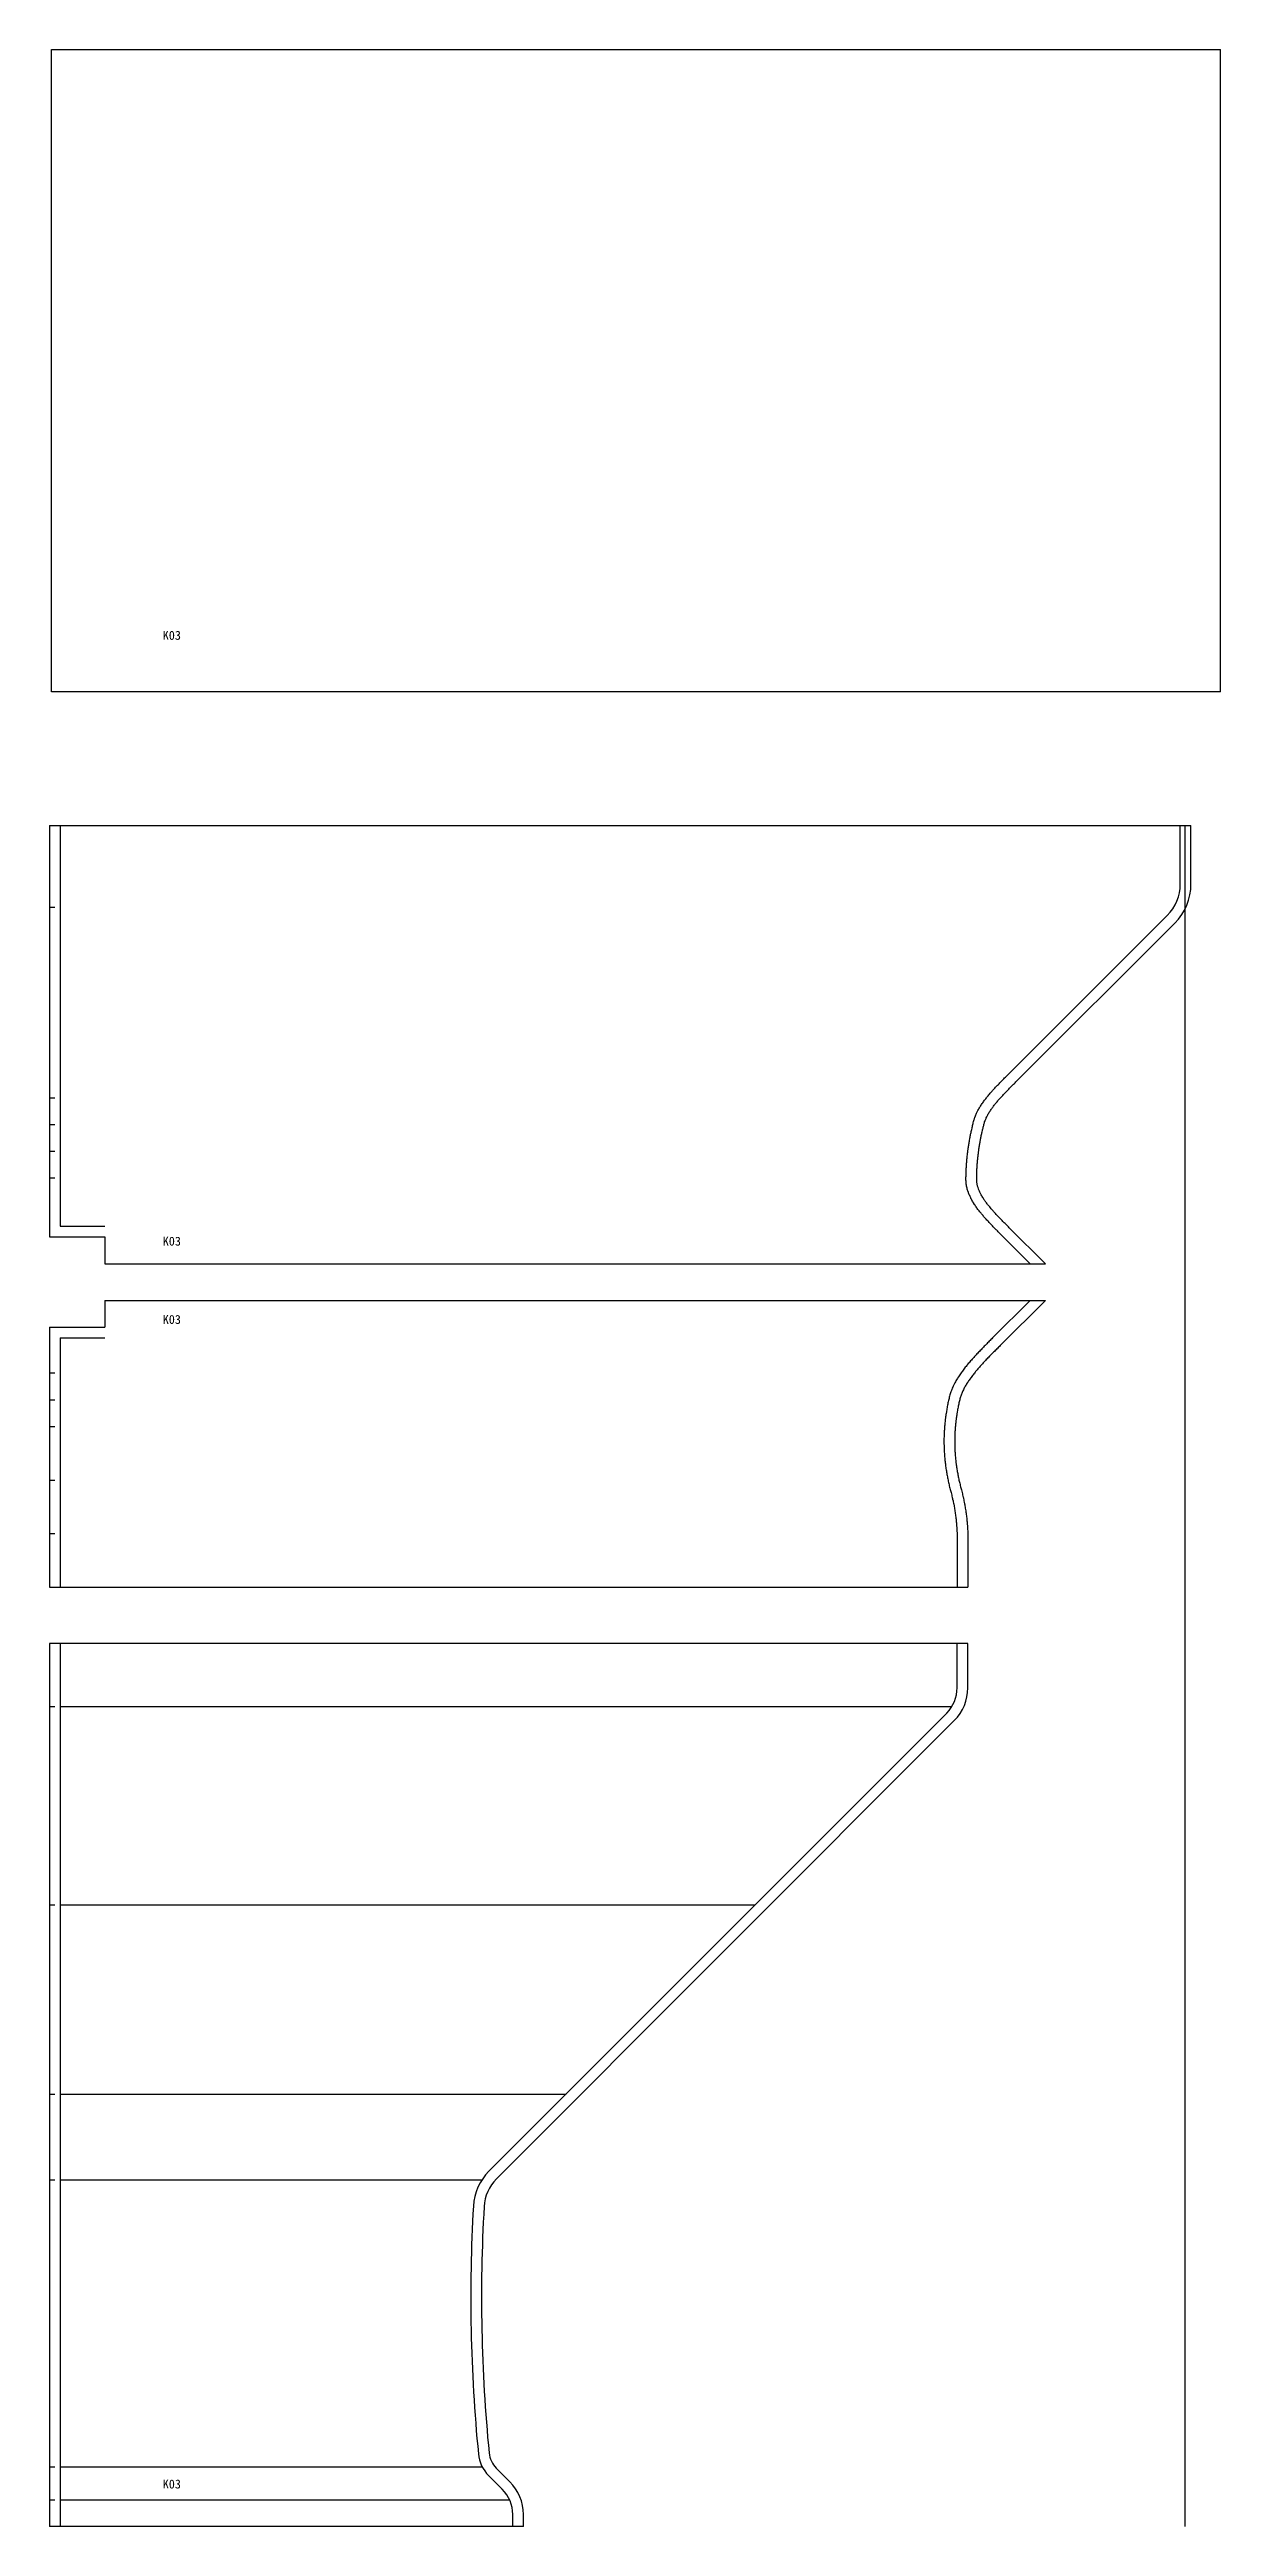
# Model space of a CAD drawing. Header units: millimetres. Extents: x 1211946 to 1266258, y -418433 to -400124.
# Drawn here: x 1257973 to 1259285, y -414255 to -411478 of the extents above; entities that cross this region are included whole.
import ezdxf

# ---------------------------------------------------------------- set-up
doc = ezdxf.new("R2010")
doc.units = ezdxf.units.MM
doc.header["$LTSCALE"] = 5
doc.layers.add('文字', color=7, linetype='Continuous')
doc.layers.add('缝头内线', color=1, linetype='Continuous')
doc.styles.add('宋体', font='')
doc.styles.get('宋体').set_extended_font_data('SimSun')

msp = doc.modelspace()

# ---------------------------------------------------------------- texts
at = {"layer": '文字', "color": 3, "char_height": 10, "attachment_point": 5, "style": '宋体'}
for insert in [(1258110.36, -412134.76), (1258110.36, -412814.01), (1258110.36, -412901.77), (1258110.36, -414207.41)]:
    msp.add_mtext('K03', dxfattribs=dict(at, insert=insert))

# ---------------------------------------------------------------- linework, layer by layer
for p, q in [((1257975.36, -412197.93), (1257975.36, -411477.93)), ((1257975.36, -411477.93), (1259285.36, -411477.93)), ((1259285.36, -412197.93), (1259285.36, -411477.93)), ((1259285.36, -412197.93), (1257975.36, -412197.93)), ((1257973.36, -412347.89), (1259252.36, -412347.89)), ((1257973.36, -412347.89), (1257973.36, -412809.13)), ((1257973.36, -412809.13), (1258035.36, -412809.13)), ((1258035.36, -412809.13), (1258035.36, -412839.28)), ((1258035.36, -412839.28), (1259089.19, -412839.28)), ((1258035.36, -412880.28), (1259089.19, -412880.28)), ((1258035.36, -412880.28), (1258035.36, -412910.44)), ((1257973.36, -412910.44), (1257973.36, -413201.68)), ((1257973.36, -412910.44), (1258035.36, -412910.44)), ((1257973.36, -413201.68), (1259002.36, -413201.68)), ((1257973.36, -413264.92), (1257973.36, -414254.9)), ((1259002.36, -413264.92), (1257973.36, -413264.92)), ((1258474.21, -413865.12), (1258987.16, -413351.39)), ((1258489.13, -414204.7), (1258473.92, -414189.49)), ((1258504.36, -414254.9), (1258504.36, -414241.47)), ((1258504.36, -414254.9), (1257973.36, -414254.9))]:
    msp.add_line(p, q)
at = {"color": 2}
for p, q in [((1257973.36, -412439.52), (1257979.36, -412439.52)), ((1257973.36, -412653.08), (1257979.36, -412653.08)), ((1257973.36, -412683.08), (1257979.36, -412683.08)), ((1257973.36, -412713.08), (1257979.36, -412713.08)), ((1257973.36, -412743.08), (1257979.36, -412743.08)), ((1257973.36, -412961.68), (1257979.36, -412961.68)), ((1257973.36, -412991.68), (1257979.36, -412991.68)), ((1257973.36, -413021.68), (1257979.36, -413021.68)), ((1257973.36, -413081.68), (1257979.36, -413081.68)), ((1257973.36, -413141.68), (1257979.36, -413141.68)), ((1257973.36, -413335.62), (1257979.36, -413335.62)), ((1257973.36, -413557.84), (1257979.36, -413557.84)), ((1257973.36, -413770.07), (1257979.36, -413770.07)), ((1257973.36, -413866.32), (1257979.36, -413866.32)), ((1257973.36, -414187.9), (1257979.36, -414187.9)), ((1257973.36, -414224.9), (1257979.36, -414224.9))]:
    msp.add_line(p, q, dxfattribs=at)
msp.add_lwpolyline([(1259089.19, -412839.28), (1259048.71, -412798.79), (1259047.92, -412798), (1259047.12, -412797.21), (1259046.33, -412796.41), (1259045.54, -412795.62), (1259044.75, -412794.83), (1259043.98, -412794.05), (1259043.19, -412793.26), (1259042.77, -412792.84), (1259041.64, -412791.69), (1259040.87, -412790.9), (1259040.1, -412790.12), (1259039.34, -412789.33), (1259038.57, -412788.55), (1259037.82, -412787.76), (1259037.06, -412786.97), (1259036.32, -412786.19), (1259035.57, -412785.4), (1259034.83, -412784.61), (1259034.1, -412783.83), (1259033.37, -412783.04), (1259032.65, -412782.25), (1259031.71, -412781.21), (1259031.22, -412780.67), (1259030.52, -412779.87), (1259029.82, -412779.08), (1259029.13, -412778.29), (1259028.45, -412777.49), (1259027.78, -412776.7), (1259026.85, -412775.59), (1259026.45, -412775.1), (1259025.79, -412774.29), (1259025.15, -412773.49), (1259024.52, -412772.68), (1259023.9, -412771.88), (1259023.29, -412771.07), (1259022.61, -412770.14), (1259022.11, -412769.45), (1259021.53, -412768.64), (1259020.96, -412767.82), (1259020.41, -412767.01), (1259019.88, -412766.19), (1259019.35, -412765.36), (1259019.07, -412764.92), (1259018.34, -412763.72), (1259017.87, -412762.92), (1259017.41, -412762.1), (1259016.97, -412761.28), (1259016.53, -412760.45), (1259016.26, -412759.9), (1259015.73, -412758.81), (1259015.36, -412758.01), (1259015.01, -412757.19), (1259014.68, -412756.37), (1259014.35, -412755.53), (1259014.23, -412755.19), (1259013.79, -412753.91), (1259013.55, -412753.13), (1259013.32, -412752.32), (1259013.11, -412751.52), (1259012.9, -412750.62), (1259012.76, -412749.92), (1259012.61, -412749.12), (1259012.49, -412748.33), (1259012.4, -412747.59), (1259012.29, -412746.31), (1259012.27, -412746.03), (1259012.24, -412745.16), (1259012.23, -412744.27), (1259012.23, -412743.32), (1259012.24, -412742.3), (1259012.26, -412741.41), (1259012.28, -412740.14), (1259012.31, -412739.05), (1259012.34, -412737.97), (1259012.38, -412736.9), (1259012.42, -412735.63), (1259012.46, -412734.77), (1259012.51, -412733.7), (1259012.57, -412732.64), (1259012.63, -412731.57), (1259012.69, -412730.49), (1259012.73, -412729.94), (1259012.84, -412728.35), (1259012.91, -412727.29), (1259013, -412726.22), (1259013.09, -412725.15), (1259013.17, -412724.2), (1259013.28, -412723.02), (1259013.38, -412721.95), (1259013.49, -412720.89), (1259013.6, -412719.83), (1259013.75, -412718.46), (1259013.84, -412717.69), (1259013.96, -412716.63), (1259014.1, -412715.56), (1259014.23, -412714.5), (1259014.37, -412713.43), (1259014.46, -412712.75), (1259014.67, -412711.31), (1259014.82, -412710.25), (1259014.98, -412709.19), (1259015.14, -412708.13), (1259015.32, -412707.01), (1259015.48, -412706.01), (1259015.66, -412704.95), (1259015.84, -412703.89), (1259016.02, -412702.84), (1259016.31, -412701.26), (1259016.41, -412700.72), (1259016.61, -412699.66), (1259016.81, -412698.61), (1259017.02, -412697.55), (1259017.23, -412696.5), (1259017.43, -412695.53), (1259017.67, -412694.4), (1259017.9, -412693.35), (1259018.13, -412692.29), (1259018.36, -412691.24), (1259018.7, -412689.76), (1259018.84, -412689.14), (1259019.09, -412688.09), (1259019.34, -412687.04), (1259019.59, -412686.01), (1259019.85, -412684.98), (1259020.08, -412684.07), (1259020.37, -412682.96), (1259020.63, -412682.01), (1259020.89, -412681.1), (1259021.15, -412680.27), (1259021.58, -412678.99), (1259021.69, -412678.67), (1259022, -412677.85), (1259022.33, -412677.06), (1259022.68, -412676.26), (1259023.04, -412675.46), (1259023.57, -412674.36), (1259023.85, -412673.81), (1259024.29, -412672.97), (1259024.74, -412672.15), (1259025.2, -412671.32), (1259025.67, -412670.52), (1259026.4, -412669.32), (1259026.67, -412668.88), (1259027.2, -412668.05), (1259027.74, -412667.24), (1259028.29, -412666.42), (1259028.85, -412665.61), (1259029.43, -412664.8), (1259029.93, -412664.11), (1259030.62, -412663.17), (1259031.23, -412662.37), (1259031.85, -412661.56), (1259032.48, -412660.76), (1259033.12, -412659.96), (1259033.78, -412659.15), (1259034.18, -412658.66), (1259035.1, -412657.55), (1259035.77, -412656.76), (1259036.45, -412655.96), (1259037.14, -412655.17), (1259037.84, -412654.37), (1259038.55, -412653.58), (1259039.04, -412653.03), (1259039.98, -412652), (1259040.7, -412651.21), (1259041.43, -412650.42), (1259042.16, -412649.63), (1259042.9, -412648.85), (1259043.64, -412648.06), (1259044.39, -412647.28), (1259045.14, -412646.49), (1259045.9, -412645.7), (1259046.66, -412644.92), (1259047.43, -412644.13), (1259048.2, -412643.35), (1259048.97, -412642.56), (1259050.1, -412641.41), (1259050.52, -412640.99), (1259051.3, -412640.2), (1259052.09, -412639.41), (1259052.87, -412638.62), (1259053.66, -412637.83), (1259054.45, -412637.04), (1259055.24, -412636.25), (1259056.04, -412635.45), (1259234.2, -412457.29, 0.1989124), (1259252.36, -412413.45), (1259252.36, -412347.89)], format="xyb")
for points in [[(1259089.19, -412880.28), (1259038.56, -412930.92), (1259037.62, -412931.85), (1259036.69, -412932.79), (1259035.76, -412933.72), (1259034.83, -412934.65), (1259033.9, -412935.58), (1259032.98, -412936.51), (1259032.06, -412937.43), (1259031.11, -412938.4), (1259030.23, -412939.29), (1259029.32, -412940.22), (1259028.41, -412941.14), (1259027.5, -412942.07), (1259026.6, -412943), (1259025.7, -412943.93), (1259024.81, -412944.85), (1259023.92, -412945.78), (1259023.03, -412946.71), (1259022.15, -412947.65), (1259021.27, -412948.58), (1259020.4, -412949.51), (1259019.54, -412950.45), (1259018.68, -412951.38), (1259017.82, -412952.32), (1259017.17, -412953.04), (1259016.13, -412954.2), (1259015.3, -412955.15), (1259014.47, -412956.09), (1259013.65, -412957.04), (1259012.84, -412957.99), (1259012.04, -412958.93), (1259011, -412960.19), (1259010.46, -412960.84), (1259009.68, -412961.81), (1259008.91, -412962.77), (1259008.16, -412963.73), (1259007.41, -412964.7), (1259006.68, -412965.67), (1259005.94, -412966.65), (1259005.6, -412967.13), (1259004.53, -412968.61), (1259003.85, -412969.58), (1259003.18, -412970.56), (1259002.52, -412971.55), (1259001.89, -412972.52), (1259000.99, -412973.94), (1259000.65, -412974.5), (1259000.04, -412975.51), (1258999.46, -412976.51), (1258998.9, -412977.51), (1258998.35, -412978.52), (1258997.82, -412979.54), (1258997.36, -412980.45), (1258996.82, -412981.56), (1258996.36, -412982.56), (1258995.91, -412983.57), (1258995.5, -412984.56), (1258995.11, -412985.54), (1258994.71, -412986.65), (1258994.41, -412987.52), (1258994.09, -412988.55), (1258993.77, -412989.6), (1258993.47, -412990.69), (1258993.18, -412991.81), (1258992.88, -412993.01), (1258992.62, -412994.12), (1258992.35, -412995.31), (1258992.09, -412996.51), (1258991.84, -412997.72), (1258991.59, -412998.94), (1258991.38, -413000.01), (1258991.11, -413001.42), (1258990.87, -413002.65), (1258990.65, -413003.89), (1258990.43, -413005.12), (1258990.22, -413006.36), (1258990.1, -413007.15), (1258989.83, -413008.82), (1258989.65, -413010.04), (1258989.47, -413011.27), (1258989.3, -413012.5), (1258989.08, -413014.27), (1258988.99, -413014.98), (1258988.84, -413016.22), (1258988.7, -413017.46), (1258988.57, -413018.7), (1258988.45, -413019.94), (1258988.32, -413021.36), (1258988.23, -413022.42), (1258988.13, -413023.66), (1258988.04, -413024.9), (1258987.96, -413026.14), (1258987.88, -413027.39), (1258987.82, -413028.44), (1258987.75, -413029.87), (1258987.7, -413031.11), (1258987.66, -413032.36), (1258987.62, -413033.6), (1258987.6, -413034.85), (1258987.59, -413035.52), (1258987.57, -413037.34), (1258987.56, -413038.58), (1258987.57, -413039.82), (1258987.58, -413041.06), (1258987.61, -413042.63), (1258987.63, -413043.55), (1258987.67, -413044.8), (1258987.71, -413046.04), (1258987.76, -413047.28), (1258987.83, -413048.53), (1258987.89, -413049.71), (1258987.97, -413051.01), (1258988.06, -413052.25), (1258988.15, -413053.49), (1258988.25, -413054.74), (1258988.36, -413055.98), (1258988.43, -413056.79), (1258988.6, -413058.46), (1258988.73, -413059.69), (1258988.87, -413060.93), (1258989.02, -413062.16), (1258989.24, -413063.92), (1258989.34, -413064.64), (1258989.51, -413065.88), (1258989.69, -413067.11), (1258989.87, -413068.35), (1258990.06, -413069.57), (1258990.3, -413071.01), (1258990.48, -413072.03), (1258990.69, -413073.27), (1258990.92, -413074.5), (1258991.15, -413075.73), (1258991.39, -413076.96), (1258991.62, -413078.13), (1258991.89, -413079.42), (1258992.15, -413080.64), (1258992.41, -413081.85), (1258992.69, -413083.06), (1258992.97, -413084.27), (1258993.19, -413085.2), (1258993.56, -413086.68), (1258993.87, -413087.9), (1258994.19, -413089.15), (1258994.52, -413090.42), (1258994.85, -413091.71), (1258995.08, -413092.6), (1258995.53, -413094.35), (1258995.86, -413095.69), (1258996.19, -413097.03), (1258996.51, -413098.39), (1258996.82, -413099.73), (1258996.99, -413100.49), (1258997.43, -413102.46), (1258997.72, -413103.84), (1258998, -413105.21), (1258998.27, -413106.58), (1258998.62, -413108.41), (1258998.79, -413109.33), (1258999.04, -413110.69), (1258999.27, -413112.07), (1258999.5, -413113.44), (1258999.73, -413114.82), (1258999.96, -413116.37), (1259000.14, -413117.59), (1259000.34, -413118.97), (1259000.52, -413120.35), (1259000.7, -413121.74), (1259000.87, -413123.13), (1259001.01, -413124.35), (1259001.18, -413125.91), (1259001.32, -413127.3), (1259001.46, -413128.7), (1259001.58, -413130.09), (1259001.69, -413131.47), (1259001.76, -413132.32), (1259001.9, -413134.26), (1259001.99, -413135.66), (1259002.07, -413137.07), (1259002.14, -413138.49), (1259002.21, -413140.31), (1259002.24, -413141.32), (1259002.28, -413142.71), (1259002.31, -413144.09), (1259002.33, -413145.46), (1259002.34, -413146.81), (1259002.36, -413148.2), (1259002.36, -413201.68)], [(1259002.36, -413314.65), (1259002.36, -413264.92)]]:
    msp.add_lwpolyline(points)
for centre, radius, start, end in [((1258950.36, -413314.65), 52, 315.04377, 0), ((1258508.18, -413899.04), 48, 135.04377, 176.74605), ((1260251.36, -413998.14), 1793.99, 176.74605, 185.57444), ((1258493.71, -414169.69), 28, 185.57444, 225), ((1258452.36, -414241.47), 52, 360, 45)]:
    msp.add_arc(centre, radius, start, end)
at = {"layer": '缝头内线', "color": 1, "ltscale": 2}
for p, q in [((1257985.36, -412347.89), (1257985.36, -412797.13)), ((1259245.36, -412347.89), (1259245.36, -414254.9)), ((1257985.36, -412797.13), (1258035.36, -412797.13)), ((1257985.36, -412922.44), (1257985.36, -413201.68)), ((1257985.36, -412922.44), (1258035.36, -412922.44)), ((1257985.36, -413264.92), (1257985.36, -414254.9)), ((1257985.36, -413335.62), (1258984.42, -413335.62)), ((1258465.72, -413856.64), (1258978.67, -413342.91)), ((1257985.36, -413557.84), (1258764.07, -413557.84)), ((1257985.36, -413770.07), (1258552.16, -413770.07)), ((1257985.36, -413866.32), (1258457.89, -413866.32)), ((1257985.36, -414187.9), (1258458.1, -414187.9)), ((1258480.64, -414213.19), (1258465.43, -414197.97)), ((1257985.36, -414224.9), (1258488.77, -414224.9)), ((1258492.36, -414254.9), (1258492.36, -414241.47))]:
    msp.add_line(p, q, dxfattribs=at)
msp.add_lwpolyline([(1259072.22, -412839.28), (1259040.22, -412807.28), (1259039.43, -412806.48), (1259038.63, -412805.69), (1259037.84, -412804.89), (1259037.05, -412804.1), (1259036.25, -412803.3), (1259035.46, -412802.5), (1259034.67, -412801.7), (1259034.24, -412801.27), (1259033.09, -412800.1), (1259032.3, -412799.3), (1259031.51, -412798.5), (1259030.73, -412797.69), (1259029.95, -412796.88), (1259029.17, -412796.07), (1259028.38, -412795.26), (1259027.61, -412794.45), (1259026.84, -412793.63), (1259026.07, -412792.81), (1259025.3, -412791.99), (1259024.54, -412791.16), (1259023.78, -412790.33), (1259022.8, -412789.25), (1259022.27, -412788.66), (1259021.53, -412787.82), (1259020.78, -412786.98), (1259020.04, -412786.13), (1259019.31, -412785.27), (1259018.59, -412784.42), (1259017.6, -412783.24), (1259017.15, -412782.68), (1259016.44, -412781.81), (1259015.74, -412780.93), (1259015.05, -412780.05), (1259014.36, -412779.15), (1259013.68, -412778.26), (1259012.92, -412777.23), (1259012.35, -412776.44), (1259011.7, -412775.53), (1259011.06, -412774.6), (1259010.43, -412773.67), (1259009.81, -412772.73), (1259009.21, -412771.78), (1259008.85, -412771.22), (1259008.03, -412769.86), (1259007.46, -412768.89), (1259006.91, -412767.91), (1259006.37, -412766.92), (1259005.85, -412765.93), (1259005.49, -412765.21), (1259004.86, -412763.9), (1259004.4, -412762.88), (1259003.95, -412761.85), (1259003.52, -412760.81), (1259003.12, -412759.76), (1259002.91, -412759.2), (1259002.38, -412757.63), (1259002.04, -412756.56), (1259001.74, -412755.47), (1259001.45, -412754.39), (1259001.18, -412753.19), (1259000.97, -412752.19), (1259000.77, -412751.08), (1259000.6, -412749.96), (1259000.46, -412748.85), (1259000.32, -412747.18), (1259000.28, -412746.61), (1259000.24, -412745.48), (1259000.22, -412744.36), (1259000.23, -412743.23), (1259000.24, -412742.11), (1259000.26, -412741.17), (1259000.29, -412739.86), (1259000.32, -412738.73), (1259000.35, -412737.61), (1259000.38, -412736.48), (1259000.43, -412735.15), (1259000.47, -412734.24), (1259000.53, -412733.11), (1259000.58, -412731.99), (1259000.65, -412730.87), (1259000.71, -412729.75), (1259000.75, -412729.14), (1259000.87, -412727.5), (1259000.95, -412726.38), (1259001.04, -412725.26), (1259001.13, -412724.14), (1259001.22, -412723.13), (1259001.33, -412721.9), (1259001.44, -412720.78), (1259001.55, -412719.66), (1259001.67, -412718.54), (1259001.82, -412717.12), (1259001.92, -412716.3), (1259002.05, -412715.19), (1259002.19, -412714.07), (1259002.33, -412712.96), (1259002.48, -412711.84), (1259002.58, -412711.11), (1259002.79, -412709.61), (1259002.95, -412708.5), (1259003.11, -412707.39), (1259003.28, -412706.28), (1259003.47, -412705.1), (1259003.64, -412704.06), (1259003.83, -412702.95), (1259004.02, -412701.84), (1259004.21, -412700.73), (1259004.51, -412699.09), (1259004.61, -412698.52), (1259004.82, -412697.41), (1259005.04, -412696.31), (1259005.25, -412695.2), (1259005.48, -412694.1), (1259005.69, -412693.08), (1259005.93, -412691.9), (1259006.17, -412690.8), (1259006.41, -412689.7), (1259006.66, -412688.6), (1259007.01, -412687.07), (1259007.16, -412686.41), (1259007.42, -412685.32), (1259007.68, -412684.22), (1259007.94, -412683.13), (1259008.22, -412682.04), (1259008.47, -412681.06), (1259008.78, -412679.86), (1259009.08, -412678.78), (1259009.39, -412677.69), (1259009.72, -412676.62), (1259010.24, -412675.05), (1259010.44, -412674.49), (1259010.84, -412673.44), (1259011.27, -412672.4), (1259011.72, -412671.37), (1259012.19, -412670.34), (1259012.82, -412669.04), (1259013.18, -412668.32), (1259013.7, -412667.32), (1259014.24, -412666.34), (1259014.79, -412665.36), (1259015.36, -412664.38), (1259016.18, -412663.03), (1259016.53, -412662.47), (1259017.14, -412661.52), (1259017.76, -412660.58), (1259018.39, -412659.65), (1259019.03, -412658.72), (1259019.68, -412657.8), (1259020.25, -412657.02), (1259021.01, -412655.99), (1259021.69, -412655.09), (1259022.37, -412654.2), (1259023.07, -412653.32), (1259023.77, -412652.44), (1259024.48, -412651.56), (1259024.93, -412651.01), (1259025.91, -412649.83), (1259026.64, -412648.97), (1259027.37, -412648.12), (1259028.11, -412647.27), (1259028.85, -412646.43), (1259029.6, -412645.58), (1259030.12, -412645), (1259031.11, -412643.92), (1259031.87, -412643.09), (1259032.63, -412642.26), (1259033.4, -412641.44), (1259034.16, -412640.62), (1259034.94, -412639.8), (1259035.71, -412638.99), (1259036.49, -412638.17), (1259037.27, -412637.36), (1259038.05, -412636.56), (1259038.84, -412635.75), (1259039.63, -412634.95), (1259040.41, -412634.14), (1259041.56, -412632.98), (1259041.99, -412632.54), (1259042.79, -412631.74), (1259043.58, -412630.95), (1259044.37, -412630.15), (1259045.17, -412629.35), (1259045.96, -412628.56), (1259046.76, -412627.76), (1259047.55, -412626.97), (1259225.72, -412448.8, 0.1989124), (1259240.36, -412413.45), (1259240.36, -412347.89)], format="xyb", dxfattribs=at)
for points in [[(1259072.22, -412880.28), (1259030.07, -412922.44), (1259029.14, -412923.37), (1259028.2, -412924.3), (1259027.27, -412925.24), (1259026.34, -412926.17), (1259025.4, -412927.11), (1259024.47, -412928.05), (1259023.54, -412928.98), (1259022.57, -412929.96), (1259021.68, -412930.86), (1259020.76, -412931.81), (1259019.83, -412932.75), (1259018.91, -412933.69), (1259017.99, -412934.64), (1259017.07, -412935.59), (1259016.15, -412936.54), (1259015.24, -412937.49), (1259014.33, -412938.45), (1259013.42, -412939.41), (1259012.51, -412940.38), (1259011.61, -412941.34), (1259010.71, -412942.31), (1259009.82, -412943.29), (1259008.93, -412944.26), (1259008.25, -412945.02), (1259007.17, -412946.23), (1259006.29, -412947.22), (1259005.42, -412948.21), (1259004.56, -412949.21), (1259003.7, -412950.22), (1259002.84, -412951.23), (1259001.75, -412952.55), (1259001.16, -412953.26), (1259000.33, -412954.29), (1258999.5, -412955.32), (1258998.69, -412956.36), (1258997.88, -412957.41), (1258997.08, -412958.46), (1258996.29, -412959.52), (1258995.89, -412960.07), (1258994.74, -412961.66), (1258993.99, -412962.75), (1258993.24, -412963.84), (1258992.51, -412964.94), (1258991.78, -412966.04), (1258990.8, -412967.6), (1258990.38, -412968.29), (1258989.7, -412969.42), (1258989.04, -412970.56), (1258988.39, -412971.72), (1258987.76, -412972.88), (1258987.15, -412974.05), (1258986.6, -412975.13), (1258985.98, -412976.42), (1258985.42, -412977.62), (1258984.89, -412978.83), (1258984.38, -412980.05), (1258983.89, -412981.28), (1258983.39, -412982.66), (1258983.01, -412983.77), (1258982.61, -412985.03), (1258982.24, -412986.3), (1258981.88, -412987.57), (1258981.55, -412988.85), (1258981.22, -412990.19), (1258980.93, -412991.42), (1258980.64, -412992.71), (1258980.35, -412994), (1258980.08, -412995.29), (1258979.82, -412996.59), (1258979.6, -412997.71), (1258979.32, -412999.18), (1258979.07, -413000.48), (1258978.84, -413001.78), (1258978.61, -413003.08), (1258978.39, -413004.38), (1258978.25, -413005.24), (1258977.97, -413006.99), (1258977.78, -413008.3), (1258977.59, -413009.61), (1258977.41, -413010.92), (1258977.17, -413012.77), (1258977.07, -413013.54), (1258976.92, -413014.85), (1258976.77, -413016.17), (1258976.63, -413017.48), (1258976.5, -413018.79), (1258976.37, -413020.3), (1258976.27, -413021.43), (1258976.16, -413022.74), (1258976.07, -413024.06), (1258975.98, -413025.38), (1258975.9, -413026.7), (1258975.84, -413027.82), (1258975.77, -413029.34), (1258975.71, -413030.66), (1258975.67, -413031.98), (1258975.63, -413033.3), (1258975.6, -413034.62), (1258975.59, -413035.35), (1258975.57, -413037.26), (1258975.56, -413038.59), (1258975.57, -413039.91), (1258975.58, -413041.23), (1258975.61, -413042.88), (1258975.63, -413043.87), (1258975.67, -413045.19), (1258975.72, -413046.51), (1258975.78, -413047.83), (1258975.84, -413049.15), (1258975.91, -413050.41), (1258976, -413051.79), (1258976.09, -413053.11), (1258976.18, -413054.43), (1258976.29, -413055.74), (1258976.41, -413057.06), (1258976.49, -413057.94), (1258976.66, -413059.69), (1258976.8, -413061), (1258976.95, -413062.32), (1258977.11, -413063.63), (1258977.34, -413065.46), (1258977.44, -413066.25), (1258977.63, -413067.56), (1258977.81, -413068.87), (1258978.01, -413070.17), (1258978.22, -413071.48), (1258978.47, -413072.99), (1258978.65, -413074.09), (1258978.88, -413075.39), (1258979.12, -413076.69), (1258979.36, -413077.98), (1258979.62, -413079.28), (1258979.86, -413080.52), (1258980.14, -413081.87), (1258980.42, -413083.16), (1258980.7, -413084.46), (1258980.99, -413085.74), (1258981.29, -413087.03), (1258981.53, -413088.05), (1258981.92, -413089.6), (1258982.24, -413090.88), (1258982.57, -413092.16), (1258982.91, -413093.44), (1258983.24, -413094.72), (1258983.46, -413095.57), (1258983.89, -413097.28), (1258984.21, -413098.56), (1258984.52, -413099.84), (1258984.83, -413101.13), (1258985.13, -413102.42), (1258985.28, -413103.1), (1258985.7, -413105), (1258985.97, -413106.29), (1258986.24, -413107.58), (1258986.49, -413108.88), (1258986.83, -413110.63), (1258986.98, -413111.48), (1258987.22, -413112.78), (1258987.44, -413114.08), (1258987.66, -413115.38), (1258987.87, -413116.69), (1258988.1, -413118.16), (1258988.27, -413119.3), (1258988.45, -413120.61), (1258988.63, -413121.92), (1258988.79, -413123.23), (1258988.95, -413124.54), (1258989.09, -413125.69), (1258989.25, -413127.17), (1258989.38, -413128.48), (1258989.51, -413129.8), (1258989.62, -413131.11), (1258989.73, -413132.43), (1258989.79, -413133.21), (1258989.93, -413135.07), (1258990.01, -413136.38), (1258990.08, -413137.7), (1258990.15, -413139.02), (1258990.22, -413140.74), (1258990.25, -413141.66), (1258990.28, -413142.98), (1258990.31, -413144.31), (1258990.33, -413145.63), (1258990.35, -413146.95), (1258990.36, -413148.27), (1258990.36, -413201.68)], [(1258990.36, -413314.65), (1258990.36, -413264.92)]]:
    msp.add_lwpolyline(points, dxfattribs=at)
for centre, radius, start, end in [((1258950.36, -413314.65), 40, 315.04377, 360), ((1258508.18, -413899.04), 60, 135.04377, 176.74605), ((1260251.36, -413998.14), 1805.99, 176.74605, 185.57444), ((1258493.71, -414169.69), 40, 185.57444, 225), ((1258452.36, -414241.47), 40, 360, 45)]:
    msp.add_arc(centre, radius, start, end, dxfattribs=at)

msp.set_redraw_order([(e.dxf.handle, doc.entitydb.next_handle()) for e in msp.query("TEXT MTEXT ATTDEF DIMENSION ARC_DIMENSION")])  # texts and dimensions are drawn at this point

doc.saveas('drawing.dxf')
